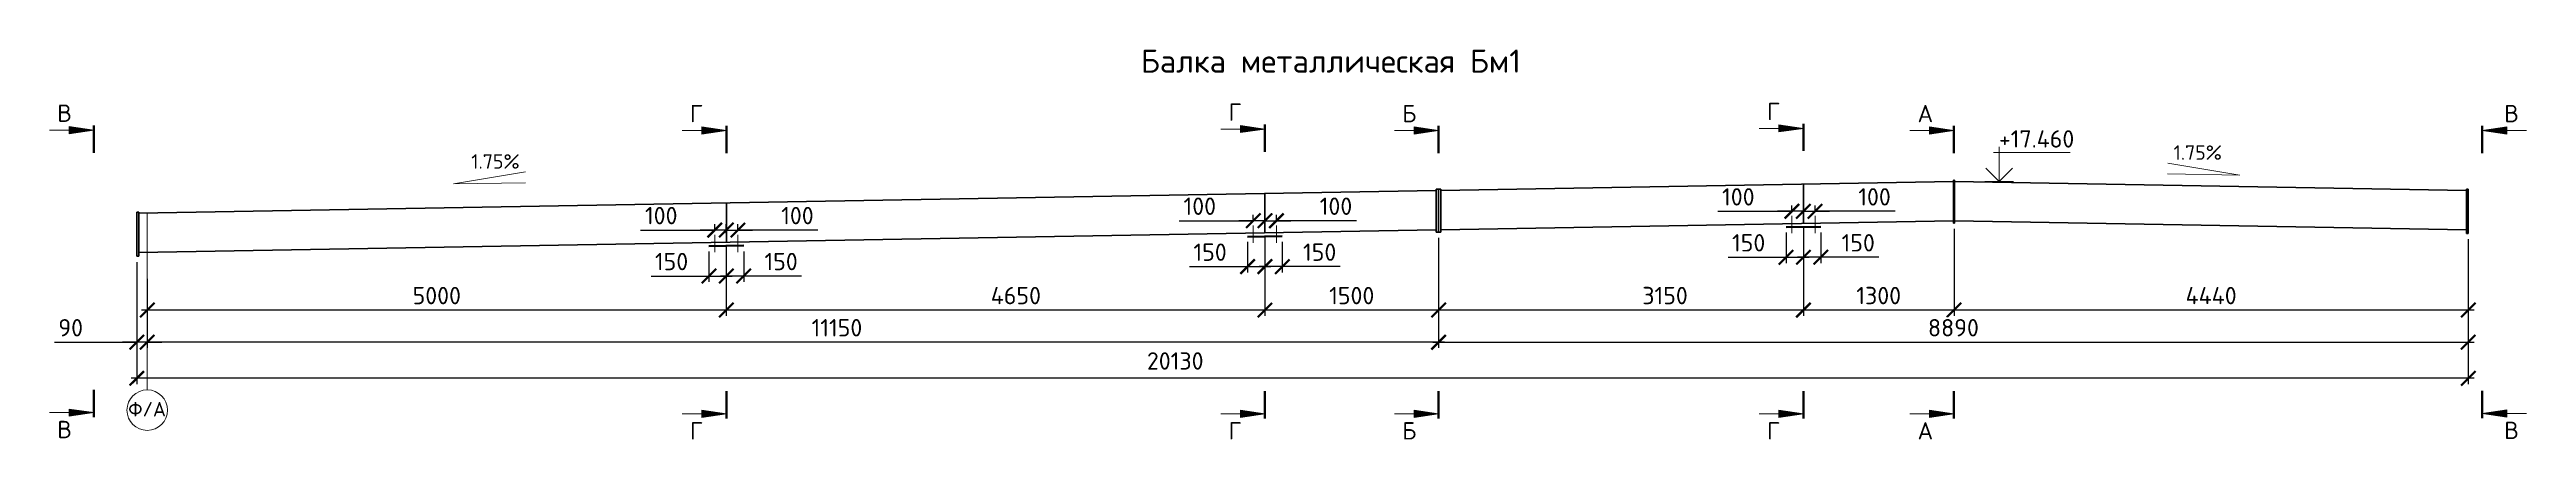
# Model space of a CAD drawing. Header units: millimetres. Extents: x -25910 to 49740, y -35080 to 0.
# Drawn here: x 4545 to 25932, y -21580 to -18210 of the extents above; entities that cross this region are included whole.
import ezdxf

# ---------------------------------------------------------------- set-up
doc = ezdxf.new("R2010")
doc.units = ezdxf.units.MM
doc.linetypes.add('JIS_08_11', pattern=[12.8, 11, -0.6, 0.6, -0.6])
for name, color, linetype, lineweight in [('НАДПИСИ', 11, 'Continuous', 13), ('ОСЕВАЯ', 50, 'JIS_08_11', 13), ('ОСНОВНАЯ', 213, 'Continuous', 35), ('РАЗМЕРЫ', 141, 'Continuous', 13)]:
    doc.layers.add(name, color=color, linetype=linetype, lineweight=lineweight)
doc.styles.add('_ОСК', font='isocpeur.ttf', dxfattribs={"height": 3})
doc.styles.add('ОСК', font='isocpeur.ttf')
doc.dimstyles.new('_ОСК', dxfattribs={"dimscale": 25, "dimtxt": 3, "dimasz": 2.5, "dimexe": 1, "dimexo": 1, "dimgap": 1, "dimtad": 3, "dimdec": 0, "dimzin": 1, "dimdsep": 46, "dimtxsty": '_ОСК', "dimblk": 'ARCHTICK', "dimcen": 2, "dimdle": 1, "dimclrt": 256, "dimadec": 0, "dimazin": 0, "dimtfac": 1, "dimtdec": 0, "dimtmove": 1, "dimatfit": 3, "dimfxl": 1, "dimtvp": 2.25, "dimtfill": 1, "dimtolj": 1, "dimtzin": 1, "dimarcsym": 0})

msp = doc.modelspace()

# ---------------------------------------------------------------- texts
at = {"layer": 'НАДПИСИ', "style": 'ОСК'}
for s, insert, char_height, width, attachment_point in [('Балка металлическая Бм1', (13968.1, -18209.9), 200, 4128.381, 1), ('В', (4612, -18835.2), 150, 373.756, 7), ('Г', (10074.6, -18838.5), 150, 373.756, 7), ('Г', (14724.6, -18825.9), 150, 373.756, 7), ('Б', (16224.6, -18838.5), 150, 373.756, 7), ('Г', (19374.1, -18819.9), 150, 373.756, 7), ('А', (20674.2, -18838.5), 150, 373.756, 7), ('В', (25865.2, -18838.5), 150, 373.756, 9), ('+17.460', (21702.1, -19057.2), 150, 1340.075, 8), ('1.75%', (8186.8, -19239.6), 125, 754.734, 7), ('1.75%', (23302.3, -19163), 125, 754.734, 9), ('Ф/А', (5387.9, -21318.5), 125, 1000, 5), ('В', (4612, -21418.4), 150, 373.756, 1), ('Г', (10074.6, -21429.3), 150, 373.756, 1), ('Г', (14724.6, -21429.3), 150, 373.756, 1), ('Б', (16224.6, -21429.3), 150, 373.756, 1), ('Г', (19374.1, -21429.3), 150, 373.756, 1), ('А', (20674.2, -21429.3), 150, 373.756, 1), ('В', (25865.2, -21425.7), 150, 373.756, 3)]:
    msp.add_mtext(s, dxfattribs=dict(at, insert=insert, char_height=char_height, width=width, attachment_point=attachment_point))

# ---------------------------------------------------------------- blocks, each defined once
blk = doc.blocks.new('_ArchTick')
at = {"color": 0, "linetype": 'ByBlock', "const_width": 0.15}
blk.add_lwpolyline([(-0.5, -0.5), (0.5, 0.5)], dxfattribs=at)
blk = doc.blocks.new('*D440')
at = {"layer": 'Defpoints', "color": 0, "transparency": 16777216}
for p in [(5299, -19997), (5389, -20339), (5299, -20739)]:
    blk.add_point(p, dxfattribs=at)
at = {"layer": 'НАДПИСИ', "color": 0, "lineweight": -2, "transparency": 16777216}
for p, q in [((5299, -20047), (5299, -20789)), ((5389, -20389), (5389, -20789)), ((4588, -20739), (5299, -20739)), ((5299, -20739), (5174, -20739)), ((5389, -20739), (5299, -20739)), ((5389, -20739), (5299, -20739)), ((5389, -20739), (5514, -20739))]:
    blk.add_line(p, q, dxfattribs=at)
at = {"layer": 'НАДПИСИ', "color": 0, "lineweight": -2, "transparency": 16777216, "xscale": 125, "yscale": 125, "zscale": 125}
blk.add_blockref('_ArchTick', (5299, -20739), dxfattribs=at)
at = {"layer": 'НАДПИСИ', "color": 0, "lineweight": -2, "transparency": 16777216, "xscale": 125, "yscale": 125, "zscale": 125, "rotation": 180}
blk.add_blockref('_ArchTick', (5389, -20739), dxfattribs=at)
at = {"layer": 'НАДПИСИ', "transparency": 16777216, "insert": (4728, -20614), "char_height": 150, "attachment_point": 5, "style": '_ОСК', "bg_fill": 3, "box_fill_scale": 1.1, "bg_fill_color": 256, "bg_fill_true_color": 13158600, "bg_fill_transparency": 0}
blk.add_mtext('\\A1;90', dxfattribs=at)
blk = doc.blocks.new('*D441')
at = {"layer": 'Defpoints', "color": 0, "transparency": 16777216}
for p in [(16539, -19788), (5389, -20339), (5389, -20739)]:
    blk.add_point(p, dxfattribs=at)
at = {"layer": 'НАДПИСИ', "color": 0, "lineweight": -2, "transparency": 16777216}
for p, q in [((16539, -19838), (16539, -20789)), ((5389, -20389), (5389, -20789)), ((16589, -20739), (5339, -20739))]:
    blk.add_line(p, q, dxfattribs=at)
at = {"layer": 'НАДПИСИ', "color": 0, "lineweight": -2, "transparency": 16777216, "xscale": 125, "yscale": 125, "zscale": 125, "rotation": 180}
blk.add_blockref('_ArchTick', (5389, -20739), dxfattribs=at)
at = {"layer": 'НАДПИСИ', "color": 0, "lineweight": -2, "transparency": 16777216, "xscale": 125, "yscale": 125, "zscale": 125}
blk.add_blockref('_ArchTick', (16539, -20739), dxfattribs=at)
at = {"layer": 'НАДПИСИ', "transparency": 16777216, "insert": (11344, -20614), "char_height": 150, "attachment_point": 5, "style": '_ОСК', "bg_fill": 3, "box_fill_scale": 1.1, "bg_fill_color": 256, "bg_fill_true_color": 13158600, "bg_fill_transparency": 0}
blk.add_mtext('\\A1;11150', dxfattribs=at)
blk = doc.blocks.new('*D442')
at = {"layer": 'Defpoints', "color": 0, "transparency": 16777216}
for p in [(5299, -19997), (25429, -20111), (5299, -21051)]:
    blk.add_point(p, dxfattribs=at)
at = {"layer": 'НАДПИСИ', "color": 0, "lineweight": -2, "transparency": 16777216}
for p, q in [((5299, -20047), (5299, -21101)), ((25429, -20161), (25429, -21101)), ((25479, -21051), (5249, -21051))]:
    blk.add_line(p, q, dxfattribs=at)
at = {"layer": 'НАДПИСИ', "color": 0, "lineweight": -2, "transparency": 16777216, "xscale": 125, "yscale": 125, "zscale": 125, "rotation": 180}
blk.add_blockref('_ArchTick', (5299, -21051), dxfattribs=at)
at = {"layer": 'НАДПИСИ', "color": 0, "lineweight": -2, "transparency": 16777216, "xscale": 125, "yscale": 125, "zscale": 125}
blk.add_blockref('_ArchTick', (25429, -21051), dxfattribs=at)
at = {"layer": 'НАДПИСИ', "transparency": 16777216, "insert": (14265, -20901), "char_height": 150, "attachment_point": 5, "style": '_ОСК', "bg_fill": 3, "box_fill_scale": 1.1, "bg_fill_color": 256, "bg_fill_true_color": 13158600, "bg_fill_transparency": 0}
blk.add_mtext('\\A1;20130', dxfattribs=at)
blk = doc.blocks.new('*D443')
at = {"layer": 'Defpoints', "color": 0, "transparency": 16777216}
for p in [(10389, -19876), (5389, -20142), (5389, -20461)]:
    blk.add_point(p, dxfattribs=at)
at = {"layer": 'НАДПИСИ', "color": 0, "lineweight": -2, "transparency": 16777216}
for p, q in [((10389, -19926), (10389, -20511)), ((5389, -20192), (5389, -20511)), ((10439, -20461), (5339, -20461))]:
    blk.add_line(p, q, dxfattribs=at)
at = {"layer": 'НАДПИСИ', "color": 0, "lineweight": -2, "transparency": 16777216, "xscale": 125, "yscale": 125, "zscale": 125, "rotation": 180}
blk.add_blockref('_ArchTick', (5389, -20461), dxfattribs=at)
at = {"layer": 'НАДПИСИ', "color": 0, "lineweight": -2, "transparency": 16777216, "xscale": 125, "yscale": 125, "zscale": 125}
blk.add_blockref('_ArchTick', (10389, -20461), dxfattribs=at)
at = {"layer": 'НАДПИСИ', "transparency": 16777216, "insert": (7889, -20336), "char_height": 150, "attachment_point": 5, "style": '_ОСК', "bg_fill": 3, "box_fill_scale": 1.1, "bg_fill_color": 256, "bg_fill_true_color": 13158600, "bg_fill_transparency": 0}
blk.add_mtext('\\A1;5000', dxfattribs=at)
blk = doc.blocks.new('*D444')
at = {"layer": 'Defpoints', "color": 0, "transparency": 16777216}
for p in [(15039, -19794), (10389, -20142), (10389, -20461)]:
    blk.add_point(p, dxfattribs=at)
at = {"layer": 'НАДПИСИ', "color": 0, "lineweight": -2, "transparency": 16777216}
for p, q in [((15039, -19844), (15039, -20511)), ((10389, -20192), (10389, -20511)), ((15089, -20461), (10339, -20461))]:
    blk.add_line(p, q, dxfattribs=at)
at = {"layer": 'НАДПИСИ', "color": 0, "lineweight": -2, "transparency": 16777216, "xscale": 125, "yscale": 125, "zscale": 125, "rotation": 180}
blk.add_blockref('_ArchTick', (10389, -20461), dxfattribs=at)
at = {"layer": 'НАДПИСИ', "color": 0, "lineweight": -2, "transparency": 16777216, "xscale": 125, "yscale": 125, "zscale": 125}
blk.add_blockref('_ArchTick', (15039, -20461), dxfattribs=at)
at = {"layer": 'НАДПИСИ', "transparency": 16777216, "insert": (12889, -20336), "char_height": 150, "attachment_point": 5, "style": '_ОСК', "bg_fill": 3, "box_fill_scale": 1.1, "bg_fill_color": 256, "bg_fill_true_color": 13158600, "bg_fill_transparency": 0}
blk.add_mtext('\\A1;4650', dxfattribs=at)
blk = doc.blocks.new('*D445')
at = {"layer": 'Defpoints', "color": 0, "transparency": 16777216}
for p in [(16539, -19788), (15039, -20142), (15039, -20461)]:
    blk.add_point(p, dxfattribs=at)
at = {"layer": 'НАДПИСИ', "color": 0, "lineweight": -2, "transparency": 16777216}
for p, q in [((16539, -19838), (16539, -20511)), ((15039, -20192), (15039, -20511)), ((16589, -20461), (14989, -20461))]:
    blk.add_line(p, q, dxfattribs=at)
at = {"layer": 'НАДПИСИ', "color": 0, "lineweight": -2, "transparency": 16777216, "xscale": 125, "yscale": 125, "zscale": 125, "rotation": 180}
blk.add_blockref('_ArchTick', (15039, -20461), dxfattribs=at)
at = {"layer": 'НАДПИСИ', "color": 0, "lineweight": -2, "transparency": 16777216, "xscale": 125, "yscale": 125, "zscale": 125}
blk.add_blockref('_ArchTick', (16539, -20461), dxfattribs=at)
at = {"layer": 'НАДПИСИ', "transparency": 16777216, "insert": (15789, -20336), "char_height": 150, "attachment_point": 5, "style": '_ОСК', "bg_fill": 3, "box_fill_scale": 1.1, "bg_fill_color": 256, "bg_fill_true_color": 13158600, "bg_fill_transparency": 0}
blk.add_mtext('\\A1;1500', dxfattribs=at)
blk = doc.blocks.new('*D446')
at = {"layer": 'Defpoints', "color": 0, "transparency": 16777216}
for p in [(16539, -19788), (19689, -19713), (16539, -20461)]:
    blk.add_point(p, dxfattribs=at)
at = {"layer": 'НАДПИСИ', "color": 0, "lineweight": -2, "transparency": 16777216}
for p, q in [((16539, -19838), (16539, -20511)), ((19689, -19763), (19689, -20511)), ((19739, -20461), (16489, -20461))]:
    blk.add_line(p, q, dxfattribs=at)
at = {"layer": 'НАДПИСИ', "color": 0, "lineweight": -2, "transparency": 16777216, "xscale": 125, "yscale": 125, "zscale": 125, "rotation": 180}
blk.add_blockref('_ArchTick', (16539, -20461), dxfattribs=at)
at = {"layer": 'НАДПИСИ', "color": 0, "lineweight": -2, "transparency": 16777216, "xscale": 125, "yscale": 125, "zscale": 125}
blk.add_blockref('_ArchTick', (19689, -20461), dxfattribs=at)
at = {"layer": 'НАДПИСИ', "transparency": 16777216, "insert": (18494, -20336), "char_height": 150, "attachment_point": 5, "style": '_ОСК', "bg_fill": 3, "box_fill_scale": 1.1, "bg_fill_color": 256, "bg_fill_true_color": 13158600, "bg_fill_transparency": 0}
blk.add_mtext('\\A1;3150', dxfattribs=at)
blk = doc.blocks.new('*D447')
at = {"layer": 'Defpoints', "color": 0, "transparency": 16777216}
for p in [(19689, -19713), (20989, -19710), (19689, -20461)]:
    blk.add_point(p, dxfattribs=at)
at = {"layer": 'НАДПИСИ', "color": 0, "lineweight": -2, "transparency": 16777216}
for p, q in [((19689, -19763), (19689, -20511)), ((20989, -19760), (20989, -20511)), ((21039, -20461), (19639, -20461))]:
    blk.add_line(p, q, dxfattribs=at)
at = {"layer": 'НАДПИСИ', "color": 0, "lineweight": -2, "transparency": 16777216, "xscale": 125, "yscale": 125, "zscale": 125, "rotation": 180}
blk.add_blockref('_ArchTick', (19689, -20461), dxfattribs=at)
at = {"layer": 'НАДПИСИ', "color": 0, "lineweight": -2, "transparency": 16777216, "xscale": 125, "yscale": 125, "zscale": 125}
blk.add_blockref('_ArchTick', (20989, -20461), dxfattribs=at)
at = {"layer": 'НАДПИСИ', "transparency": 16777216, "insert": (20339, -20336), "char_height": 150, "attachment_point": 5, "style": '_ОСК', "bg_fill": 3, "box_fill_scale": 1.1, "bg_fill_color": 256, "bg_fill_true_color": 13158600, "bg_fill_transparency": 0}
blk.add_mtext('\\A1;1300', dxfattribs=at)
blk = doc.blocks.new('*D448')
at = {"layer": 'Defpoints', "color": 0, "transparency": 16777216}
for p in [(25429, -19799), (20989, -20142), (20989, -20461)]:
    blk.add_point(p, dxfattribs=at)
at = {"layer": 'НАДПИСИ', "color": 0, "lineweight": -2, "transparency": 16777216}
for p, q in [((25429, -19849), (25429, -20511)), ((20989, -20192), (20989, -20511)), ((25479, -20461), (20939, -20461))]:
    blk.add_line(p, q, dxfattribs=at)
at = {"layer": 'НАДПИСИ', "color": 0, "lineweight": -2, "transparency": 16777216, "xscale": 125, "yscale": 125, "zscale": 125, "rotation": 180}
blk.add_blockref('_ArchTick', (20989, -20461), dxfattribs=at)
at = {"layer": 'НАДПИСИ', "color": 0, "lineweight": -2, "transparency": 16777216, "xscale": 125, "yscale": 125, "zscale": 125}
blk.add_blockref('_ArchTick', (25429, -20461), dxfattribs=at)
at = {"layer": 'НАДПИСИ', "transparency": 16777216, "insert": (23209, -20336), "char_height": 150, "attachment_point": 5, "style": '_ОСК', "bg_fill": 3, "box_fill_scale": 1.1, "bg_fill_color": 256, "bg_fill_true_color": 13158600, "bg_fill_transparency": 0}
blk.add_mtext('\\A1;4440', dxfattribs=at)
blk = doc.blocks.new('*D349')
at = {"layer": 'Defpoints', "color": 0, "transparency": 16777216}
for p in [(15039, -19767), (15189, -19822), (15039, -20086)]:
    blk.add_point(p, dxfattribs=at)
at = {"layer": 'НАДПИСИ', "color": 0, "lineweight": -2, "transparency": 16777216}
for p, q in [((15039, -19817), (15039, -20136)), ((15189, -19872), (15189, -20136)), ((15239, -20086), (14989, -20086)), ((15689, -20086), (15189, -20086))]:
    blk.add_line(p, q, dxfattribs=at)
at = {"layer": 'НАДПИСИ', "color": 0, "lineweight": -2, "transparency": 16777216, "xscale": 125, "yscale": 125, "zscale": 125, "rotation": 180}
blk.add_blockref('_ArchTick', (15039, -20086), dxfattribs=at)
at = {"layer": 'НАДПИСИ', "transparency": 16777216, "insert": (15512, -19961), "char_height": 150, "attachment_point": 5, "style": '_ОСК', "bg_fill": 3, "box_fill_scale": 1.1, "bg_fill_color": 256, "bg_fill_true_color": 13158600, "bg_fill_transparency": 0}
blk.add_mtext('\\A1;150', dxfattribs=at)
at = {"layer": 'НАДПИСИ', "color": 0, "lineweight": -2, "transparency": 16777216, "xscale": 125, "yscale": 125, "zscale": 125}
blk.add_blockref('_ArchTick', (15189, -20086), dxfattribs=at)
blk = doc.blocks.new('*D350')
at = {"layer": 'Defpoints', "color": 0, "transparency": 16777216}
for p in [(14889, -19822), (15039, -19767), (15039, -20086)]:
    blk.add_point(p, dxfattribs=at)
at = {"layer": 'НАДПИСИ', "color": 0, "lineweight": -2, "transparency": 16777216}
for p, q in [((14889, -19872), (14889, -20136)), ((15039, -19817), (15039, -20136)), ((14389, -20086), (14889, -20086)), ((14839, -20086), (15089, -20086))]:
    blk.add_line(p, q, dxfattribs=at)
at = {"layer": 'НАДПИСИ', "color": 0, "lineweight": -2, "transparency": 16777216, "xscale": 125, "yscale": 125, "zscale": 125}
blk.add_blockref('_ArchTick', (15039, -20086), dxfattribs=at)
at = {"layer": 'НАДПИСИ', "transparency": 16777216, "insert": (14566, -19961), "char_height": 150, "attachment_point": 5, "style": '_ОСК', "bg_fill": 3, "box_fill_scale": 1.1, "bg_fill_color": 256, "bg_fill_true_color": 13158600, "bg_fill_transparency": 0}
blk.add_mtext('\\A1;150', dxfattribs=at)
at = {"layer": 'НАДПИСИ', "color": 0, "lineweight": -2, "transparency": 16777216, "xscale": 125, "yscale": 125, "zscale": 125, "rotation": 180}
blk.add_blockref('_ArchTick', (14889, -20086), dxfattribs=at)
blk = doc.blocks.new('*D351')
at = {"layer": 'Defpoints', "color": 0, "transparency": 16777216}
for p in [(10389, -19848), (10539, -19904), (10389, -20167)]:
    blk.add_point(p, dxfattribs=at)
at = {"layer": 'НАДПИСИ', "color": 0, "lineweight": -2, "transparency": 16777216}
for p, q in [((10389, -19898), (10389, -20217)), ((10539, -19954), (10539, -20217)), ((10589, -20167), (10339, -20167)), ((11039, -20167), (10539, -20167))]:
    blk.add_line(p, q, dxfattribs=at)
at = {"layer": 'НАДПИСИ', "color": 0, "lineweight": -2, "transparency": 16777216, "xscale": 125, "yscale": 125, "zscale": 125, "rotation": 180}
blk.add_blockref('_ArchTick', (10389, -20167), dxfattribs=at)
at = {"layer": 'НАДПИСИ', "transparency": 16777216, "insert": (10862, -20042), "char_height": 150, "attachment_point": 5, "style": '_ОСК', "bg_fill": 3, "box_fill_scale": 1.1, "bg_fill_color": 256, "bg_fill_true_color": 13158600, "bg_fill_transparency": 0}
blk.add_mtext('\\A1;150', dxfattribs=at)
at = {"layer": 'НАДПИСИ', "color": 0, "lineweight": -2, "transparency": 16777216, "xscale": 125, "yscale": 125, "zscale": 125}
blk.add_blockref('_ArchTick', (10539, -20167), dxfattribs=at)
blk = doc.blocks.new('*D352')
at = {"layer": 'Defpoints', "color": 0, "transparency": 16777216}
for p in [(10389, -19848), (10239, -19904), (10389, -20167)]:
    blk.add_point(p, dxfattribs=at)
at = {"layer": 'НАДПИСИ', "color": 0, "lineweight": -2, "transparency": 16777216}
for p, q in [((10239, -19954), (10239, -20217)), ((10389, -19898), (10389, -20217)), ((9739, -20167), (10239, -20167)), ((10189, -20167), (10439, -20167))]:
    blk.add_line(p, q, dxfattribs=at)
at = {"layer": 'НАДПИСИ', "color": 0, "lineweight": -2, "transparency": 16777216, "xscale": 125, "yscale": 125, "zscale": 125}
blk.add_blockref('_ArchTick', (10389, -20167), dxfattribs=at)
at = {"layer": 'НАДПИСИ', "transparency": 16777216, "insert": (9916, -20042), "char_height": 150, "attachment_point": 5, "style": '_ОСК', "bg_fill": 3, "box_fill_scale": 1.1, "bg_fill_color": 256, "bg_fill_true_color": 13158600, "bg_fill_transparency": 0}
blk.add_mtext('\\A1;150', dxfattribs=at)
at = {"layer": 'НАДПИСИ', "color": 0, "lineweight": -2, "transparency": 16777216, "xscale": 125, "yscale": 125, "zscale": 125, "rotation": 180}
blk.add_blockref('_ArchTick', (10239, -20167), dxfattribs=at)
blk = doc.blocks.new('*D353')
at = {"layer": 'Defpoints', "color": 0, "transparency": 16777216}
for p in [(19689, -19685), (19839, -19741), (19689, -20005)]:
    blk.add_point(p, dxfattribs=at)
at = {"layer": 'НАДПИСИ', "color": 0, "lineweight": -2, "transparency": 16777216}
for p, q in [((19689, -19735), (19689, -20055)), ((19839, -19791), (19839, -20055)), ((19889, -20005), (19639, -20005)), ((20339, -20005), (19839, -20005))]:
    blk.add_line(p, q, dxfattribs=at)
at = {"layer": 'НАДПИСИ', "color": 0, "lineweight": -2, "transparency": 16777216, "xscale": 125, "yscale": 125, "zscale": 125, "rotation": 180}
blk.add_blockref('_ArchTick', (19689, -20005), dxfattribs=at)
at = {"layer": 'НАДПИСИ', "transparency": 16777216, "insert": (20162, -19880), "char_height": 150, "attachment_point": 5, "style": '_ОСК', "bg_fill": 3, "box_fill_scale": 1.1, "bg_fill_color": 256, "bg_fill_true_color": 13158600, "bg_fill_transparency": 0}
blk.add_mtext('\\A1;150', dxfattribs=at)
at = {"layer": 'НАДПИСИ', "color": 0, "lineweight": -2, "transparency": 16777216, "xscale": 125, "yscale": 125, "zscale": 125}
blk.add_blockref('_ArchTick', (19839, -20005), dxfattribs=at)
blk = doc.blocks.new('*D354')
at = {"layer": 'Defpoints', "color": 0, "transparency": 16777216}
for p in [(19539, -19741), (19689, -19685), (19689, -20005)]:
    blk.add_point(p, dxfattribs=at)
at = {"layer": 'НАДПИСИ', "color": 0, "lineweight": -2, "transparency": 16777216}
for p, q in [((19539, -19791), (19539, -20055)), ((19689, -19735), (19689, -20055)), ((19039, -20005), (19539, -20005)), ((19489, -20005), (19739, -20005))]:
    blk.add_line(p, q, dxfattribs=at)
at = {"layer": 'НАДПИСИ', "color": 0, "lineweight": -2, "transparency": 16777216, "xscale": 125, "yscale": 125, "zscale": 125}
blk.add_blockref('_ArchTick', (19689, -20005), dxfattribs=at)
at = {"layer": 'НАДПИСИ', "transparency": 16777216, "insert": (19216, -19880), "char_height": 150, "attachment_point": 5, "style": '_ОСК', "bg_fill": 3, "box_fill_scale": 1.1, "bg_fill_color": 256, "bg_fill_true_color": 13158600, "bg_fill_transparency": 0}
blk.add_mtext('\\A1;150', dxfattribs=at)
at = {"layer": 'НАДПИСИ', "color": 0, "lineweight": -2, "transparency": 16777216, "xscale": 125, "yscale": 125, "zscale": 125, "rotation": 180}
blk.add_blockref('_ArchTick', (19539, -20005), dxfattribs=at)
blk = doc.blocks.new('*D289')
at = {"layer": 'Defpoints', "color": 0, "transparency": 16777216}
for p in [(10289, -19770), (10289, -19811), (10389, -19848)]:
    blk.add_point(p, dxfattribs=at)
at = {"layer": 'НАДПИСИ', "color": 0, "lineweight": -2, "transparency": 16777216}
for p, q in [((9649, -19770), (10289, -19770)), ((10289, -19770), (10164, -19770)), ((10289, -19761), (10289, -19720)), ((10389, -19770), (10289, -19770)), ((10389, -19770), (10289, -19770)), ((10389, -19798), (10389, -19720)), ((10389, -19770), (10514, -19770))]:
    blk.add_line(p, q, dxfattribs=at)
at = {"layer": 'НАДПИСИ', "color": 0, "lineweight": -2, "transparency": 16777216, "xscale": 125, "yscale": 125, "zscale": 125}
blk.add_blockref('_ArchTick', (10289, -19770), dxfattribs=at)
at = {"layer": 'НАДПИСИ', "color": 0, "lineweight": -2, "transparency": 16777216, "xscale": 125, "yscale": 125, "zscale": 125, "rotation": 180}
blk.add_blockref('_ArchTick', (10389, -19770), dxfattribs=at)
at = {"layer": 'НАДПИСИ', "transparency": 16777216, "insert": (9827, -19645), "char_height": 150, "attachment_point": 5, "style": '_ОСК', "bg_fill": 3, "box_fill_scale": 1.1, "bg_fill_color": 256, "bg_fill_true_color": 13158600, "bg_fill_transparency": 0}
blk.add_mtext('\\A1;100', dxfattribs=at)
blk = doc.blocks.new('*D290')
at = {"layer": 'Defpoints', "color": 0, "transparency": 16777216}
for p in [(10389, -19807), (10489, -19770), (10489, -19811)]:
    blk.add_point(p, dxfattribs=at)
at = {"layer": 'НАДПИСИ', "color": 0, "lineweight": -2, "transparency": 16777216}
for p, q in [((10389, -19770), (10264, -19770)), ((10389, -19757), (10389, -19720)), ((10389, -19770), (10489, -19770)), ((10389, -19770), (10489, -19770)), ((10489, -19761), (10489, -19720)), ((10489, -19770), (10614, -19770)), ((11180, -19770), (10489, -19770))]:
    blk.add_line(p, q, dxfattribs=at)
at = {"layer": 'НАДПИСИ', "color": 0, "lineweight": -2, "transparency": 16777216, "xscale": 125, "yscale": 125, "zscale": 125}
blk.add_blockref('_ArchTick', (10389, -19770), dxfattribs=at)
at = {"layer": 'НАДПИСИ', "color": 0, "lineweight": -2, "transparency": 16777216, "xscale": 125, "yscale": 125, "zscale": 125, "rotation": 180}
blk.add_blockref('_ArchTick', (10489, -19770), dxfattribs=at)
at = {"layer": 'НАДПИСИ', "transparency": 16777216, "insert": (11003, -19645), "char_height": 150, "attachment_point": 5, "style": '_ОСК', "bg_fill": 3, "box_fill_scale": 1.1, "bg_fill_color": 256, "bg_fill_true_color": 13158600, "bg_fill_transparency": 0}
blk.add_mtext('\\A1;100', dxfattribs=at)
blk = doc.blocks.new('*D291')
at = {"layer": 'Defpoints', "color": 0, "transparency": 16777216}
for p in [(14939, -19689), (14939, -19730), (15039, -19767)]:
    blk.add_point(p, dxfattribs=at)
at = {"layer": 'НАДПИСИ', "color": 0, "lineweight": -2, "transparency": 16777216}
for p, q in [((14939, -19680), (14939, -19639)), ((15039, -19717), (15039, -19639)), ((14299, -19689), (14939, -19689)), ((14939, -19689), (14814, -19689)), ((15039, -19689), (14939, -19689)), ((15039, -19689), (14939, -19689)), ((15039, -19689), (15164, -19689))]:
    blk.add_line(p, q, dxfattribs=at)
at = {"layer": 'НАДПИСИ', "color": 0, "lineweight": -2, "transparency": 16777216, "xscale": 125, "yscale": 125, "zscale": 125}
blk.add_blockref('_ArchTick', (14939, -19689), dxfattribs=at)
at = {"layer": 'НАДПИСИ', "color": 0, "lineweight": -2, "transparency": 16777216, "xscale": 125, "yscale": 125, "zscale": 125, "rotation": 180}
blk.add_blockref('_ArchTick', (15039, -19689), dxfattribs=at)
at = {"layer": 'НАДПИСИ', "transparency": 16777216, "insert": (14477, -19564), "char_height": 150, "attachment_point": 5, "style": '_ОСК', "bg_fill": 3, "box_fill_scale": 1.1, "bg_fill_color": 256, "bg_fill_true_color": 13158600, "bg_fill_transparency": 0}
blk.add_mtext('\\A1;100', dxfattribs=at)
blk = doc.blocks.new('*D292')
at = {"layer": 'Defpoints', "color": 0, "transparency": 16777216}
for p in [(15039, -19725), (15139, -19689), (15139, -19730)]:
    blk.add_point(p, dxfattribs=at)
at = {"layer": 'НАДПИСИ', "color": 0, "lineweight": -2, "transparency": 16777216}
for p, q in [((15039, -19675), (15039, -19639)), ((15139, -19680), (15139, -19639)), ((15039, -19689), (14914, -19689)), ((15039, -19689), (15139, -19689)), ((15039, -19689), (15139, -19689)), ((15139, -19689), (15264, -19689)), ((15830, -19689), (15139, -19689))]:
    blk.add_line(p, q, dxfattribs=at)
at = {"layer": 'НАДПИСИ', "color": 0, "lineweight": -2, "transparency": 16777216, "xscale": 125, "yscale": 125, "zscale": 125}
blk.add_blockref('_ArchTick', (15039, -19689), dxfattribs=at)
at = {"layer": 'НАДПИСИ', "color": 0, "lineweight": -2, "transparency": 16777216, "xscale": 125, "yscale": 125, "zscale": 125, "rotation": 180}
blk.add_blockref('_ArchTick', (15139, -19689), dxfattribs=at)
at = {"layer": 'НАДПИСИ', "transparency": 16777216, "insert": (15653, -19564), "char_height": 150, "attachment_point": 5, "style": '_ОСК', "bg_fill": 3, "box_fill_scale": 1.1, "bg_fill_color": 256, "bg_fill_true_color": 13158600, "bg_fill_transparency": 0}
blk.add_mtext('\\A1;100', dxfattribs=at)
blk = doc.blocks.new('*D293')
at = {"layer": 'Defpoints', "color": 0, "transparency": 16777216}
for p in [(19589, -19608), (19589, -19648), (19689, -19685)]:
    blk.add_point(p, dxfattribs=at)
at = {"layer": 'НАДПИСИ', "color": 0, "lineweight": -2, "transparency": 16777216}
for p, q in [((18949, -19608), (19589, -19608)), ((19589, -19608), (19464, -19608)), ((19589, -19598), (19589, -19558)), ((19689, -19608), (19589, -19608)), ((19689, -19608), (19589, -19608)), ((19689, -19635), (19689, -19558)), ((19689, -19608), (19814, -19608))]:
    blk.add_line(p, q, dxfattribs=at)
at = {"layer": 'НАДПИСИ', "color": 0, "lineweight": -2, "transparency": 16777216, "xscale": 125, "yscale": 125, "zscale": 125}
blk.add_blockref('_ArchTick', (19589, -19608), dxfattribs=at)
at = {"layer": 'НАДПИСИ', "color": 0, "lineweight": -2, "transparency": 16777216, "xscale": 125, "yscale": 125, "zscale": 125, "rotation": 180}
blk.add_blockref('_ArchTick', (19689, -19608), dxfattribs=at)
at = {"layer": 'НАДПИСИ', "transparency": 16777216, "insert": (19127, -19483), "char_height": 150, "attachment_point": 5, "style": '_ОСК', "bg_fill": 3, "box_fill_scale": 1.1, "bg_fill_color": 256, "bg_fill_true_color": 13158600, "bg_fill_transparency": 0}
blk.add_mtext('\\A1;100', dxfattribs=at)
blk = doc.blocks.new('*D294')
at = {"layer": 'Defpoints', "color": 0, "transparency": 16777216}
for p in [(19689, -19644), (19789, -19608), (19789, -19648)]:
    blk.add_point(p, dxfattribs=at)
at = {"layer": 'НАДПИСИ', "color": 0, "lineweight": -2, "transparency": 16777216}
for p, q in [((19689, -19608), (19564, -19608)), ((19689, -19594), (19689, -19558)), ((19689, -19608), (19789, -19608)), ((19689, -19608), (19789, -19608)), ((19789, -19598), (19789, -19558)), ((19789, -19608), (19914, -19608)), ((20480, -19608), (19789, -19608))]:
    blk.add_line(p, q, dxfattribs=at)
at = {"layer": 'НАДПИСИ', "color": 0, "lineweight": -2, "transparency": 16777216, "xscale": 125, "yscale": 125, "zscale": 125}
blk.add_blockref('_ArchTick', (19689, -19608), dxfattribs=at)
at = {"layer": 'НАДПИСИ', "color": 0, "lineweight": -2, "transparency": 16777216, "xscale": 125, "yscale": 125, "zscale": 125, "rotation": 180}
blk.add_blockref('_ArchTick', (19789, -19608), dxfattribs=at)
at = {"layer": 'НАДПИСИ', "transparency": 16777216, "insert": (20303, -19483), "char_height": 150, "attachment_point": 5, "style": '_ОСК', "bg_fill": 3, "box_fill_scale": 1.1, "bg_fill_color": 256, "bg_fill_true_color": 13158600, "bg_fill_transparency": 0}
blk.add_mtext('\\A1;100', dxfattribs=at)
blk = doc.blocks.new('*D306')
at = {"layer": 'Defpoints', "color": 0, "transparency": 16777216}
for p in [(25429, -19799), (16539, -19931), (25429, -20739)]:
    blk.add_point(p, dxfattribs=at)
at = {"layer": 'НАДПИСИ', "color": 0, "lineweight": -2, "transparency": 16777216}
for p, q in [((25429, -19849), (25429, -20789)), ((16539, -19981), (16539, -20789)), ((16489, -20739), (25479, -20739))]:
    blk.add_line(p, q, dxfattribs=at)
at = {"layer": 'НАДПИСИ', "color": 0, "lineweight": -2, "transparency": 16777216, "xscale": 125, "yscale": 125, "zscale": 125, "rotation": 180}
blk.add_blockref('_ArchTick', (16539, -20739), dxfattribs=at)
at = {"layer": 'НАДПИСИ', "color": 0, "lineweight": -2, "transparency": 16777216, "xscale": 125, "yscale": 125, "zscale": 125}
blk.add_blockref('_ArchTick', (25429, -20739), dxfattribs=at)
at = {"layer": 'НАДПИСИ', "transparency": 16777216, "insert": (20984, -20614), "char_height": 150, "attachment_point": 5, "style": '_ОСК', "bg_fill": 3, "box_fill_scale": 1.1, "bg_fill_color": 256, "bg_fill_true_color": 13158600, "bg_fill_transparency": 0}
blk.add_mtext('\\A1;{\\C1;8890}', dxfattribs=at)
blk = doc.blocks.new('A$C42093D09')
at = {"layer": 'ОСНОВНАЯ'}
for q in [(22, 228), (478, 228)]:
    blk.add_line((250, 0), q, dxfattribs=at)
at = {"layer": 'РАЗМЕРЫ'}
for p, q in [((150, 500), (1475, 500)), ((250, 0), (250, 600)), ((250, 0), (250, 600)), ((250, 0), (250, 600)), ((500, 0), (0, 0))]:
    blk.add_line(p, q, dxfattribs=at)

# ---------------------------------------------------------------- hatches: boundary and pattern name
at = {"layer": 'НАДПИСИ'}
h = msp.add_hatch(color=256, dxfattribs=at)
h.paths.add_polyline_path([(4926.7, -18906.4), (4716, -18906.4), (4716, -18875.3)])
h.paths.add_polyline_path([(4926.7, -18906.4), (4716, -18937.6), (4716, -18906.4)])
h = msp.add_hatch(color=256, dxfattribs=at)
h.paths.add_polyline_path([(10389.2, -18909.7), (10178.5, -18909.7), (10178.5, -18878.5)])
h.paths.add_polyline_path([(10389.2, -18909.7), (10178.5, -18940.8), (10178.5, -18909.7)])
h = msp.add_hatch(color=256, dxfattribs=at)
h.paths.add_polyline_path([(15039.2, -18897.1), (14828.5, -18897.1), (14828.5, -18865.9)])
h.paths.add_polyline_path([(15039.2, -18897.1), (14828.5, -18928.2), (14828.5, -18897.1)])
h = msp.add_hatch(color=256, dxfattribs=at)
h.paths.add_polyline_path([(16539.2, -18909.7), (16328.5, -18909.7), (16328.5, -18878.5)])
h.paths.add_polyline_path([(16539.2, -18909.7), (16328.5, -18940.8), (16328.5, -18909.7)])
h = msp.add_hatch(color=256, dxfattribs=at)
h.paths.add_polyline_path([(19688.7, -18891.2), (19478, -18891.2), (19478, -18860)])
h.paths.add_polyline_path([(19688.7, -18891.2), (19478, -18922.3), (19478, -18891.2)])
h = msp.add_hatch(color=256, dxfattribs=at)
h.paths.add_polyline_path([(20988.9, -18909.7), (20778.2, -18909.7), (20778.2, -18878.5)])
h.paths.add_polyline_path([(20988.9, -18909.7), (20778.2, -18940.8), (20778.2, -18909.7)])
h = msp.add_hatch(color=256, dxfattribs=at)
h.paths.add_polyline_path([(25550.5, -18909.7), (25761.2, -18909.7), (25761.2, -18878.5)])
h.paths.add_polyline_path([(25550.5, -18909.7), (25761.2, -18940.8), (25761.2, -18909.7)])
h = msp.add_hatch(color=256, dxfattribs=at)
h.paths.add_polyline_path([(4926.7, -21347.2), (4716, -21347.2), (4716, -21378.4)])
h.paths.add_polyline_path([(4926.7, -21347.2), (4716, -21316.1), (4716, -21347.2)])
h = msp.add_hatch(color=256, dxfattribs=at)
h.paths.add_polyline_path([(10389.2, -21358.1), (10178.5, -21358.1), (10178.5, -21389.2)])
h.paths.add_polyline_path([(10389.2, -21358.1), (10178.5, -21326.9), (10178.5, -21358.1)])
h = msp.add_hatch(color=256, dxfattribs=at)
h.paths.add_polyline_path([(15039.2, -21358.1), (14828.5, -21358.1), (14828.5, -21389.2)])
h.paths.add_polyline_path([(15039.2, -21358.1), (14828.5, -21326.9), (14828.5, -21358.1)])
h = msp.add_hatch(color=256, dxfattribs=at)
h.paths.add_polyline_path([(16539.2, -21358.1), (16328.5, -21358.1), (16328.5, -21389.2)])
h.paths.add_polyline_path([(16539.2, -21358.1), (16328.5, -21326.9), (16328.5, -21358.1)])
h = msp.add_hatch(color=256, dxfattribs=at)
h.paths.add_polyline_path([(19688.7, -21358.1), (19478, -21358.1), (19478, -21389.2)])
h.paths.add_polyline_path([(19688.7, -21358.1), (19478, -21326.9), (19478, -21358.1)])
h = msp.add_hatch(color=256, dxfattribs=at)
h.paths.add_polyline_path([(20988.9, -21358.1), (20778.2, -21358.1), (20778.2, -21389.2)])
h.paths.add_polyline_path([(20988.9, -21358.1), (20778.2, -21326.9), (20778.2, -21358.1)])
h = msp.add_hatch(color=256, dxfattribs=at)
h.paths.add_polyline_path([(25550.5, -21354.5), (25761.2, -21354.5), (25761.2, -21385.7)])
h.paths.add_polyline_path([(25550.5, -21354.5), (25761.2, -21323.4), (25761.2, -21354.5)])

# ---------------------------------------------------------------- linework, layer by layer
at = {"color": 7, "lineweight": 70}
for p, q in [((4926.7, -18866.8), (4926.7, -19102)), ((10389.2, -18870.1), (10389.2, -19105.3)), ((15039.2, -18857.4), (15039.2, -19092.7)), ((16539.2, -18870.1), (16539.2, -19105.3)), ((19688.7, -18851.5), (19688.7, -19086.8)), ((20988.9, -18870.1), (20988.9, -19105.3)), ((25550.5, -18870.1), (25550.5, -19105.3)), ((4926.7, -21386.8), (4926.7, -21151.6)), ((16539.2, -21397.7), (16539.2, -21162.5)), ((20988.9, -21397.7), (20988.9, -21162.5))]:
    msp.add_line(p, q, dxfattribs=at)
at = {"layer": 'НАДПИСИ'}
for p, q in [((4545.4, -18906.4), (4926.7, -18906.4)), ((4926.7, -18906.4), (4716, -18875.3)), ((4716, -18875.3), (4716, -18906.4)), ((4926.7, -18906.4), (4716, -18937.6)), ((4716, -18937.6), (4716, -18906.4)), ((10008, -18909.7), (10389.2, -18909.7)), ((10389.2, -18909.7), (10178.5, -18878.5)), ((10178.5, -18878.5), (10178.5, -18909.7)), ((10389.2, -18909.7), (10178.5, -18940.8)), ((10178.5, -18940.8), (10178.5, -18909.7)), ((14658, -18897.1), (15039.2, -18897.1)), ((15039.2, -18897.1), (14828.5, -18865.9)), ((14828.5, -18865.9), (14828.5, -18897.1)), ((15039.2, -18897.1), (14828.5, -18928.2)), ((14828.5, -18928.2), (14828.5, -18897.1)), ((16158, -18909.7), (16539.2, -18909.7)), ((16539.2, -18909.7), (16328.5, -18878.5)), ((16328.5, -18878.5), (16328.5, -18909.7)), ((16539.2, -18909.7), (16328.5, -18940.8)), ((16328.5, -18940.8), (16328.5, -18909.7)), ((19307.5, -18891.2), (19688.7, -18891.2)), ((19688.7, -18891.2), (19478, -18860)), ((19478, -18860), (19478, -18891.2)), ((19688.7, -18891.2), (19478, -18922.3)), ((19478, -18922.3), (19478, -18891.2)), ((20607.6, -18909.7), (20988.9, -18909.7)), ((20988.9, -18909.7), (20778.2, -18878.5)), ((20778.2, -18878.5), (20778.2, -18909.7)), ((20988.9, -18909.7), (20778.2, -18940.8)), ((20778.2, -18940.8), (20778.2, -18909.7)), ((25550.5, -18909.7), (25761.2, -18878.5)), ((25931.8, -18909.7), (25550.5, -18909.7)), ((25550.5, -18909.7), (25761.2, -18940.8)), ((25761.2, -18878.5), (25761.2, -18909.7)), ((25761.2, -18940.8), (25761.2, -18909.7)), ((23456.1, -19295.2), (22834.5, -19190.6)), ((8033, -19371.8), (8654.5, -19267.2)), ((8033, -19371.8), (8656.2, -19360.9)), ((23456.1, -19295.2), (22832.8, -19284.3)), ((4545.4, -21347.2), (4926.7, -21347.2)), ((4926.7, -21347.2), (4716, -21316.1)), ((4716, -21316.1), (4716, -21347.2)), ((4926.7, -21347.2), (4716, -21378.4)), ((4716, -21378.4), (4716, -21347.2)), ((10008, -21358.1), (10389.2, -21358.1)), ((10389.2, -21358.1), (10178.5, -21326.9)), ((10178.5, -21326.9), (10178.5, -21358.1)), ((10389.2, -21358.1), (10178.5, -21389.2)), ((10178.5, -21389.2), (10178.5, -21358.1)), ((14658, -21358.1), (15039.2, -21358.1)), ((15039.2, -21358.1), (14828.5, -21326.9)), ((14828.5, -21326.9), (14828.5, -21358.1)), ((15039.2, -21358.1), (14828.5, -21389.2)), ((14828.5, -21389.2), (14828.5, -21358.1)), ((16158, -21358.1), (16539.2, -21358.1)), ((16539.2, -21358.1), (16328.5, -21326.9)), ((16328.5, -21326.9), (16328.5, -21358.1)), ((16539.2, -21358.1), (16328.5, -21389.2)), ((16328.5, -21389.2), (16328.5, -21358.1)), ((19307.5, -21358.1), (19688.7, -21358.1)), ((19688.7, -21358.1), (19478, -21326.9)), ((19478, -21326.9), (19478, -21358.1)), ((19688.7, -21358.1), (19478, -21389.2)), ((19478, -21389.2), (19478, -21358.1)), ((20607.6, -21358.1), (20988.9, -21358.1)), ((20988.9, -21358.1), (20778.2, -21326.9)), ((20778.2, -21326.9), (20778.2, -21358.1)), ((20988.9, -21358.1), (20778.2, -21389.2)), ((20778.2, -21389.2), (20778.2, -21358.1)), ((25550.5, -21354.5), (25761.2, -21323.4)), ((25931.8, -21354.5), (25550.5, -21354.5)), ((25550.5, -21354.5), (25761.2, -21385.7)), ((25761.2, -21323.4), (25761.2, -21354.5)), ((25761.2, -21385.7), (25761.2, -21354.5))]:
    msp.add_line(p, q, dxfattribs=at)
msp.add_circle((5389.2, -21325.9), 175, dxfattribs=at)
at = {"layer": 'ОСЕВАЯ', "linetype": 'JIS_08_11', "ltscale": 150}
msp.add_line((5389.2, -21150.9), (5389.2, -19623.1), dxfattribs=at)
at = {"layer": 'ОСНОВНАЯ'}
for p, q in [((16519.2, -19428.3), (5315, -19624.4)), ((15039.2, -19794.3), (15039.2, -19454.2)), ((16519.2, -19788), (16519.2, -19418)), ((16559.2, -19418), (16519.2, -19418)), ((16539.2, -19788), (16539.2, -19418)), ((20983.9, -19350.2), (16559.2, -19427.6)), ((20983.9, -19350.2), (16559.2, -19427.6)), ((16559.2, -19788), (16559.2, -19418)), ((19689.2, -19712.9), (19689.2, -19372.9)), ((20983.9, -19710.2), (20983.9, -19340.2)), ((20983.9, -19350.2), (20983.9, -19340.2)), ((20983.9, -19340.2), (20993.9, -19340.2)), ((20993.9, -19710.2), (20993.9, -19340.2)), ((20993.9, -19350.2), (25412.7, -19427.5)), ((20993.9, -19350.2), (25412.7, -19427.5)), ((25412.7, -19799.3), (25412.7, -19417.5)), ((25412.7, -19417.5), (25428.7, -19417.5)), ((25428.7, -19799.3), (25428.7, -19417.5)), ((5299, -19996.8), (5299, -19614.4)), ((5315, -19614.4), (5299, -19614.4)), ((5299, -19996.8), (5299, -19614.4)), ((5315, -19614.4), (5299, -19614.4)), ((5315, -19996.8), (5315, -19614.4)), ((5315, -19996.8), (5315, -19614.4)), ((10389.2, -19875.7), (10389.2, -19535.6)), ((16519.2, -19768.4), (5315, -19964.5)), ((16559.2, -19788), (16519.2, -19788)), ((20983.9, -19690.2), (16559.2, -19767.7)), ((20983.9, -19710.2), (20993.9, -19710.2)), ((20993.9, -19690.2), (25412.7, -19767.6)), ((25412.7, -19799.3), (25428.7, -19799.3)), ((5315, -19996.8), (5299, -19996.8))]:
    msp.add_line(p, q, dxfattribs=at)

# ---------------------------------------------------------------- block references
at = {"xscale": 0.5, "yscale": 0.5, "zscale": 0.5}
msp.add_blockref('A$C42093D09', (21254, -19350.1), dxfattribs=at)

msp.set_redraw_order([(e.dxf.handle, doc.entitydb.next_handle()) for e in msp.query("TEXT MTEXT ATTDEF DIMENSION ARC_DIMENSION")])  # texts and dimensions are drawn at this point

# ---------------------------------------------------------------- next in the draw order: dimensions: what is measured, and where the dimension line sits
at = {"layer": 'НАДПИСИ'}
dim = msp.add_linear_dim(base=(5299, -20738.7), p1=(5389.2, -20339.3), p2=(5299, -19996.8), angle=180, dimstyle='_ОСК', dxfattribs=at)
dim.commit()
dim.dimension.update_dxf_attribs({"geometry": '*D440', "text_midpoint": (4727.5, -20881.1), "dimtype": 160})

# ---------------------------------------------------------------- next in the draw order: dimensions: what is measured, and where the dimension line sits
dim = msp.add_linear_dim(base=(5389.2, -20738.7), p1=(16539.2, -19788), p2=(5389.2, -20339.3), angle=180, dimstyle='_ОСК', dxfattribs=at)
dim.commit()
dim.dimension.update_dxf_attribs({"geometry": '*D441', "text_midpoint": (11344.1, -20738.7), "dimtype": 160})

# ---------------------------------------------------------------- next in the draw order: dimensions: what is measured, and where the dimension line sits
dim = msp.add_linear_dim(base=(5299, -21050.9), p1=(25428.7, -20111.5), p2=(5299, -19996.8), angle=180, dimstyle='_ОСК', dxfattribs=at)
dim.commit()
dim.dimension.update_dxf_attribs({"geometry": '*D442', "text_midpoint": (14264.9, -21025.8), "dimtype": 160})

# ---------------------------------------------------------------- next in the draw order: linework, layer by layer
at = {"color": 7, "lineweight": 70}
for p, q in [((10389.2, -21397.7), (10389.2, -21162.5)), ((15039.2, -21397.7), (15039.2, -21162.5)), ((19688.7, -21397.7), (19688.7, -21162.5)), ((25550.5, -21394.2), (25550.5, -21158.9))]:
    msp.add_line(p, q, dxfattribs=at)

# ---------------------------------------------------------------- next in the draw order: dimensions: what is measured, and where the dimension line sits
at = {"layer": 'НАДПИСИ'}
dim = msp.add_linear_dim(base=(5389.2, -20461.3), p1=(10389.2, -19875.7), p2=(5389.2, -20142), angle=180, dimstyle='_ОСК', dxfattribs=at)
dim.commit()
dim.dimension.update_dxf_attribs({"geometry": '*D443', "text_midpoint": (7888.9, -20461.3), "dimtype": 160})

# ---------------------------------------------------------------- next in the draw order: dimensions: what is measured, and where the dimension line sits
dim = msp.add_linear_dim(base=(10389.2, -20461.3), p1=(15039.2, -19794.3), p2=(10389.2, -20142), angle=180, dimstyle='_ОСК', dxfattribs=at)
dim.commit()
dim.dimension.update_dxf_attribs({"geometry": '*D444', "text_midpoint": (12888.9, -20461.3), "dimtype": 160})

# ---------------------------------------------------------------- next in the draw order: linework, layer by layer
at = {"layer": 'ОСНОВНАЯ', "color": 1, "lineweight": 50}
msp.add_line((10239.2, -19909), (10539.2, -19903.8), dxfattribs=at)

# ---------------------------------------------------------------- next in the draw order: dimensions: what is measured, and where the dimension line sits
at = {"layer": 'НАДПИСИ'}
dim = msp.add_linear_dim(base=(15039.2, -20461.3), p1=(16539.2, -19788), p2=(15039.2, -20142), angle=180, dimstyle='_ОСК', dxfattribs=at)
dim.commit()
dim.dimension.update_dxf_attribs({"geometry": '*D445', "text_midpoint": (15789.2, -20461.3), "dimtype": 160})

# ---------------------------------------------------------------- next in the draw order: linework, layer by layer
at = {"layer": 'ОСНОВНАЯ', "color": 1, "lineweight": 50}
msp.add_line((14889.2, -19827.6), (15189.2, -19822.4), dxfattribs=at)

# ---------------------------------------------------------------- next in the draw order: dimensions: what is measured, and where the dimension line sits
at = {"layer": 'НАДПИСИ'}
for base, p1, p2, picture, middle in [((10389.2, -20167.3), (10539.2, -19903.7), (10389.2, -19847.9), '*D351', (10862, -20167.3)), ((16539.2, -20461.3), (19689.2, -19712.9), (16539.2, -19788), '*D446', (18493.9, -20461.3))]:
    dim = msp.add_linear_dim(base=base, p1=p1, p2=p2, angle=180, dimstyle='_ОСК', dxfattribs=at)
    dim.commit()
    dim.dimension.update_dxf_attribs({"geometry": picture, "text_midpoint": middle, "dimtype": 160})

# ---------------------------------------------------------------- next in the draw order: dimensions: what is measured, and where the dimension line sits
dim = msp.add_linear_dim(base=(10389.2, -20167.3), p1=(10239.2, -19903.7), p2=(10389.2, -19847.9), dimstyle='_ОСК', dxfattribs=at)
dim.commit()
dim.dimension.update_dxf_attribs({"geometry": '*D352', "text_midpoint": (9916.5, -20167.3), "dimtype": 160})
for base, p1, p2, picture, middle in [((15039.2, -20085.9), (15189.2, -19822.4), (15039.2, -19766.5), '*D349', (15512, -20085.9)), ((19689.2, -20461.3), (20988.9, -19710.2), (19689.2, -19712.9), '*D447', (20338.8, -20461.3))]:
    dim = msp.add_linear_dim(base=base, p1=p1, p2=p2, angle=180, dimstyle='_ОСК', dxfattribs=at)
    dim.commit()
    dim.dimension.update_dxf_attribs({"geometry": picture, "text_midpoint": middle, "dimtype": 160})

# ---------------------------------------------------------------- next in the draw order: linework, layer by layer
for p, q in [((10289.2, -19960.7), (10289.2, -19811.1)), ((10489.2, -19960.7), (10489.2, -19811.1))]:
    msp.add_line(p, q, dxfattribs=at)
at = {"layer": 'ОСНОВНАЯ', "color": 1, "lineweight": 50}
msp.add_line((19539.2, -19746.3), (19839.2, -19741), dxfattribs=at)

# ---------------------------------------------------------------- next in the draw order: dimensions: what is measured, and where the dimension line sits
at = {"layer": 'НАДПИСИ'}
dim = msp.add_linear_dim(base=(15039.2, -20085.9), p1=(14889.2, -19822.4), p2=(15039.2, -19766.5), dimstyle='_ОСК', dxfattribs=at)
dim.commit()
dim.dimension.update_dxf_attribs({"geometry": '*D350', "text_midpoint": (14566.5, -20085.9), "dimtype": 160})
dim = msp.add_linear_dim(base=(20988.9, -20461.3), p1=(25428.7, -19799.3), p2=(20988.9, -20142), angle=180, dimstyle='_ОСК', dxfattribs=at)
dim.commit()
dim.dimension.update_dxf_attribs({"geometry": '*D448', "text_midpoint": (23208.8, -20461.3), "dimtype": 160})

# ---------------------------------------------------------------- next in the draw order: linework, layer by layer
for p, q in [((14939.2, -19879.4), (14939.2, -19729.7)), ((15139.2, -19879.4), (15139.2, -19729.7))]:
    msp.add_line(p, q, dxfattribs=at)

# ---------------------------------------------------------------- next in the draw order: dimensions: what is measured, and where the dimension line sits
dim = msp.add_linear_dim(base=(10289.2, -19770.4), p1=(10389.2, -19847.9), p2=(10289.2, -19811.1), dimstyle='_ОСК', dxfattribs=at)
dim.commit()
dim.dimension.update_dxf_attribs({"geometry": '*D289', "text_midpoint": (9826.5, -19799.3), "dimtype": 160})
dim = msp.add_linear_dim(base=(19689.2, -20004.5), p1=(19839.2, -19741), p2=(19689.2, -19685.2), angle=180, dimstyle='_ОСК', dxfattribs=at)
dim.commit()
dim.dimension.update_dxf_attribs({"geometry": '*D353', "text_midpoint": (20162, -20004.5), "dimtype": 160})

# ---------------------------------------------------------------- next in the draw order: dimensions: what is measured, and where the dimension line sits
for base, p1, p2, picture, middle in [((10489.2, -19770.4), (10389.2, -19806.6), (10489.2, -19811.1), '*D290', (11002.5, -19724.6)), ((14939.2, -19689), (15039.2, -19766.5), (14939.2, -19729.7), '*D291', (14476.5, -19718)), ((19689.2, -20004.5), (19539.2, -19741), (19689.2, -19685.2), '*D354', (19216.5, -20004.5))]:
    dim = msp.add_linear_dim(base=base, p1=p1, p2=p2, dimstyle='_ОСК', dxfattribs=at)
    dim.commit()
    dim.dimension.update_dxf_attribs({"geometry": picture, "text_midpoint": middle, "dimtype": 160})

# ---------------------------------------------------------------- next in the draw order: linework, layer by layer
for p, q in [((19589.2, -19798), (19589.2, -19648.3)), ((19789.2, -19798), (19789.2, -19648.3))]:
    msp.add_line(p, q, dxfattribs=at)

# ---------------------------------------------------------------- next in the draw order: dimensions: what is measured, and where the dimension line sits
dim = msp.add_linear_dim(base=(15139.2, -19689), p1=(15039.2, -19725.2), p2=(15139.2, -19729.7), dimstyle='_ОСК', dxfattribs=at)
dim.commit()
dim.dimension.update_dxf_attribs({"geometry": '*D292', "text_midpoint": (15652.5, -19643.2), "dimtype": 160})

# ---------------------------------------------------------------- next in the draw order: dimensions: what is measured, and where the dimension line sits
dim = msp.add_linear_dim(base=(19589.2, -19607.6), p1=(19689.2, -19685.2), p2=(19589.2, -19648.3), dimstyle='_ОСК', dxfattribs=at)
dim.commit()
dim.dimension.update_dxf_attribs({"geometry": '*D293', "text_midpoint": (19126.5, -19636.6), "dimtype": 160})
dim = msp.add_linear_dim(base=(25428.7, -20738.7), p1=(16539.2, -19930.5), p2=(25428.7, -19799.3), text='{\\C1;8890}', dimstyle='_ОСК', dxfattribs=at)
dim.commit()
dim.dimension.update_dxf_attribs({"geometry": '*D306', "text_midpoint": (20983.9, -20613.7)})

# ---------------------------------------------------------------- next in the draw order: dimensions: what is measured, and where the dimension line sits
dim = msp.add_linear_dim(base=(19789.2, -19607.6), p1=(19689.2, -19643.8), p2=(19789.2, -19648.3), dimstyle='_ОСК', dxfattribs=at)
dim.commit()
dim.dimension.update_dxf_attribs({"geometry": '*D294', "text_midpoint": (20302.5, -19561.8), "dimtype": 160})

doc.saveas('drawing.dxf')
